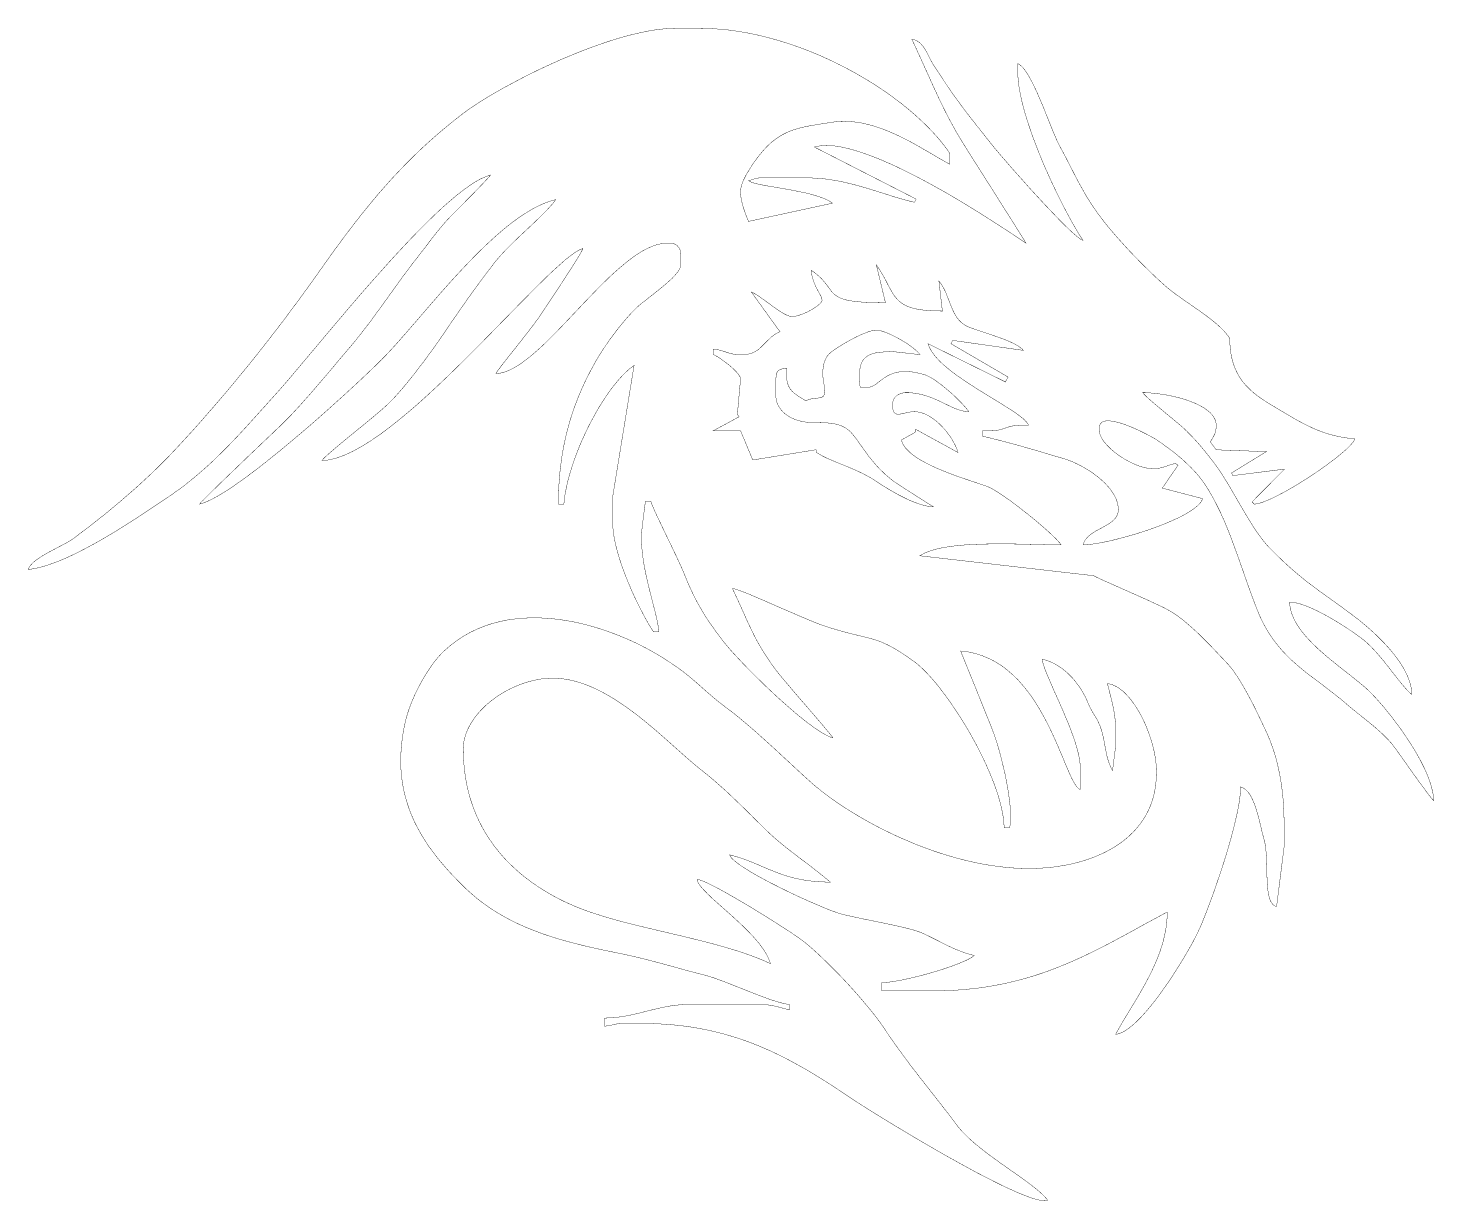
# Model space of a CAD drawing. Header units: millimetres. Extents: x 703 to 1037, y 194 to 473.
import ezdxf

# ---------------------------------------------------------------- set-up
doc = ezdxf.new("R2010")
doc.units = ezdxf.units.MM

# ---------------------------------------------------------------- blocks, each defined once
blk = doc.blocks.new('WMF0')
at = {"color": 29, "lineweight": 0, "const_width": 0.142}
blk.add_lwpolyline([(251.96, -243.15), (254.12, -243.15), (254.05, -242.27), (253.91, -241.31), (253.73, -240.32), (253.56, -239.29), (253.06, -237.03), (252.49, -234.66), (251.82, -232.11), (251.15, -229.42), (250.44, -226.66), (249.73, -223.79), (249.06, -220.89), (248.46, -217.92), (248.18, -216.43), (247.93, -214.94), (247.72, -213.46), (247.5, -211.97), (247.36, -210.48), (247.22, -209), (247.15, -207.51), (247.11, -206.06), (247.11, -204.64), (247.15, -203.23), (247.29, -201.81), (247.43, -200.43), (248.67, -190.59), (250.87, -190.59), (251.11, -191.37), (251.54, -192.43), (252.14, -193.81), (252.88, -195.44), (253.73, -197.25), (254.69, -199.23), (255.68, -201.35), (256.74, -203.55), (257.8, -205.78), (258.9, -208.01), (259.93, -210.2), (260.95, -212.29), (261.87, -214.27), (262.72, -216.11), (263.43, -217.7), (264, -219.08), (264.92, -221.24), (265.77, -223.3), (266.62, -225.24), (267.47, -227.05), (268.28, -228.78), (269.13, -230.41), (269.98, -232), (270.86, -233.52), (271.75, -235.05), (272.67, -236.57), (273.66, -238.05), (274.69, -239.61), (275.78, -241.17), (276.95, -242.8), (278.19, -244.5), (279.5, -246.27), (280.17, -247.11), (280.99, -248.11), (281.87, -249.17), (282.9, -250.34), (283.99, -251.57), (285.2, -252.88), (286.51, -254.26), (287.85, -255.72), (290.79, -258.76), (293.98, -261.91), (297.27, -265.13), (300.7, -268.35), (302.4, -269.91), (304.13, -271.47), (305.87, -272.99), (307.57, -274.47), (309.23, -275.92), (310.89, -277.27), (312.52, -278.58), (314.08, -279.82), (315.64, -280.95), (317.09, -282.01), (318.47, -282.93), (319.81, -283.78), (321.05, -284.49), (322.22, -285.09), (323.28, -285.55), (324.2, -285.87), (324.13, -285.69), (323.95, -285.41), (323.67, -285.02), (323.28, -284.56), (322.25, -283.29), (320.94, -281.73), (319.39, -279.89), (317.65, -277.87), (315.78, -275.68), (313.83, -273.41), (311.81, -271.08), (309.83, -268.78), (307.92, -266.55), (306.15, -264.46), (304.52, -262.55), (303.14, -260.88), (302.01, -259.5), (301.23, -258.51), (299.57, -256.21), (298.08, -254.05), (296.77, -252.03), (295.53, -250.05), (294.44, -248.18), (293.41, -246.34), (292.45, -244.53), (291.57, -242.69), (290.68, -240.85), (289.8, -238.97), (288.91, -237.03), (288.03, -235.01), (287.07, -232.89), (286.05, -230.62), (284.91, -228.21), (283.71, -225.63), (284.1, -225.7), (284.63, -225.84), (285.23, -226.02), (285.98, -226.27), (287.75, -226.91), (289.83, -227.72), (292.21, -228.71), (294.79, -229.81), (297.51, -231.01), (300.38, -232.25), (303.28, -233.52), (306.19, -234.76), (309.02, -236), (311.74, -237.17), (314.29, -238.23), (316.59, -239.19), (318.57, -239.97), (320.24, -240.57), (322.04, -241.17), (323.71, -241.7), (325.3, -242.16), (326.82, -242.62), (329.55, -243.36), (332.02, -244), (334.25, -244.53), (336.27, -245.03), (338.18, -245.49), (339.99, -245.98), (340.87, -246.23), (341.76, -246.51), (342.64, -246.83), (343.53, -247.15), (344.41, -247.54), (345.33, -247.96), (346.29, -248.39), (347.28, -248.92), (348.3, -249.45), (349.37, -250.05), (350.5, -250.76), (351.67, -251.47), (352.9, -252.28), (354.21, -253.2), (355.59, -254.16), (357.08, -255.22), (358.28, -256.14), (359.52, -257.24), (360.83, -258.48), (362.18, -259.86), (363.59, -261.38), (365.01, -263.01), (366.46, -264.74), (367.91, -266.62), (369.4, -268.56), (370.88, -270.62), (372.37, -272.77), (373.86, -274.97), (375.34, -277.23), (376.8, -279.57), (378.25, -281.94), (379.66, -284.38), (381.01, -286.83), (382.35, -289.3), (383.63, -291.82), (384.86, -294.33), (386.03, -296.84), (387.13, -299.32), (388.16, -301.8), (389.11, -304.24), (390, -306.68), (390.78, -309.05), (391.45, -311.39), (392.01, -313.65), (392.51, -315.88), (392.86, -318.01), (393.08, -320.06), (393.22, -322.01), (395.38, -322.01), (395.55, -321.19), (395.66, -320.31), (395.77, -319.35), (395.8, -318.36), (395.8, -317.26), (395.77, -316.17), (395.73, -315), (395.62, -313.76), (395.52, -312.52), (395.38, -311.25), (395.2, -309.94), (395.02, -308.59), (394.6, -305.87), (394.07, -303.11), (393.54, -300.35), (392.9, -297.66), (392.26, -295), (391.62, -292.49), (390.99, -290.15), (390.35, -287.99), (389.71, -286.08), (389.15, -284.42), (388.72, -283.32), (388.12, -281.69), (387.31, -279.64), (386.35, -277.31), (385.29, -274.69), (384.16, -271.85), (382.99, -268.95), (381.82, -266.01), (380.65, -263.15), (379.52, -260.39), (378.49, -257.84), (377.57, -255.57), (376.8, -253.66), (376.19, -252.18), (375.8, -251.22), (375.7, -250.83), (378.81, -251.22), (381.79, -251.89), (384.58, -252.81), (387.27, -253.95), (389.82, -255.29), (392.23, -256.81), (394.49, -258.55), (396.65, -260.42), (398.7, -262.4), (400.61, -264.56), (402.42, -266.79), (404.15, -269.09), (405.75, -271.5), (407.27, -273.94), (408.68, -276.42), (410.03, -278.9), (411.3, -281.38), (412.47, -283.85), (413.6, -286.3), (414.67, -288.67), (416.58, -293.2), (418.28, -297.3), (419.09, -299.18), (419.83, -300.84), (420.54, -302.36), (421.25, -303.67), (421.92, -304.81), (422.59, -305.69), (423.23, -306.29), (423.87, -306.68), (423.87, -297.9), (423.83, -296.74), (423.69, -295.46), (423.48, -294.15), (423.23, -292.74), (422.88, -291.32), (422.49, -289.83), (422.03, -288.31), (421.53, -286.76), (421, -285.2), (420.4, -283.57), (419.8, -281.94), (419.16, -280.31), (417.78, -277.02), (416.4, -273.77), (414.98, -270.58), (413.6, -267.54), (412.33, -264.63), (411.16, -261.91), (410.63, -260.67), (410.14, -259.47), (409.71, -258.37), (409.36, -257.31), (409.04, -256.39), (408.79, -255.54), (408.61, -254.76), (408.54, -254.12), (409.36, -254.34), (410.17, -254.58), (410.95, -254.87), (411.73, -255.15), (412.51, -255.5), (413.25, -255.86), (413.99, -256.28), (414.7, -256.71), (415.41, -257.13), (416.12, -257.63), (416.79, -258.12), (417.46, -258.65), (418.1, -259.18), (418.74, -259.75), (419.34, -260.32), (419.94, -260.92), (420.54, -261.52), (421.11, -262.16), (421.64, -262.79), (422.17, -263.47), (422.66, -264.14), (423.16, -264.81), (423.62, -265.48), (424.08, -266.16), (424.51, -266.86), (424.93, -267.57), (425.32, -268.28), (425.71, -268.95), (426.06, -269.66), (426.38, -270.37), (426.7, -271.08), (426.98, -271.78), (427.41, -272.74), (427.8, -273.59), (428.19, -274.33), (428.58, -275.04), (429.35, -276.35), (430.1, -277.55), (430.49, -278.19), (430.84, -278.86), (431.19, -279.61), (431.55, -280.38), (431.9, -281.23), (432.22, -282.22), (432.57, -283.29), (432.89, -284.53), (433.32, -286.4), (433.67, -288.28), (433.99, -290.15), (434.38, -292.03), (434.56, -292.95), (434.8, -293.87), (435.05, -294.75), (435.34, -295.64), (435.65, -296.49), (436.01, -297.34), (436.4, -298.19), (436.86, -299), (438.1, -289.16), (438.1, -282.58), (438.06, -281.23), (438.03, -279.89), (437.92, -278.61), (437.78, -277.41), (437.6, -276.21), (437.42, -275.04), (437.21, -273.87), (436.96, -272.74), (436.47, -270.55), (435.9, -268.39), (435.37, -266.19), (434.8, -263.96), (435.76, -264.14), (436.68, -264.39), (437.64, -264.78), (438.56, -265.27), (439.48, -265.84), (440.36, -266.51), (441.28, -267.25), (442.13, -268.1), (443.02, -269.02), (443.87, -269.98), (444.68, -271.04), (445.49, -272.14), (446.27, -273.31), (447.02, -274.51), (447.76, -275.78), (448.47, -277.06), (449.14, -278.4), (449.78, -279.75), (450.38, -281.16), (450.94, -282.54), (451.47, -283.96), (451.97, -285.41), (452.43, -286.83), (452.86, -288.24), (453.24, -289.69), (453.56, -291.07), (453.85, -292.49), (454.09, -293.83), (454.27, -295.18), (454.41, -296.49), (454.48, -297.76), (454.52, -299), (454.52, -300.1), (454.45, -302.51), (454.24, -304.84), (453.88, -307.07), (453.42, -309.23), (452.78, -311.32), (452.08, -313.3), (451.19, -315.25), (450.24, -317.09), (449.14, -318.86), (447.97, -320.52), (446.66, -322.15), (445.28, -323.67), (443.79, -325.12), (442.24, -326.5), (440.57, -327.81), (438.8, -329.01), (437, -330.18), (435.09, -331.24), (433.11, -332.24), (431.09, -333.16), (429, -334), (426.84, -334.78), (424.61, -335.49), (422.38, -336.09), (420.08, -336.66), (417.75, -337.12), (415.34, -337.51), (412.93, -337.86), (410.49, -338.11), (408.05, -338.29), (405.57, -338.39), (403.06, -338.43), (399.87, -338.36), (396.69, -338.22), (393.5, -337.93), (390.28, -337.54), (387.06, -337.08), (383.84, -336.52), (380.62, -335.85), (377.43, -335.1), (374.25, -334.29), (371.06, -333.37), (367.91, -332.41), (364.76, -331.35), (361.68, -330.25), (358.6, -329.09), (355.56, -327.85), (352.59, -326.57), (349.65, -325.26), (346.75, -323.88), (343.92, -322.5), (341.15, -321.05), (338.43, -319.56), (335.77, -318.08), (333.23, -316.56), (330.71, -315.03), (328.31, -313.48), (326.01, -311.92), (323.74, -310.36), (321.62, -308.77), (319.56, -307.21), (317.62, -305.66), (315.78, -304.1), (314.08, -302.58), (312.24, -300.91), (310.29, -299.11), (308.31, -297.27), (306.26, -295.36), (304.13, -293.41), (302.01, -291.43), (299.85, -289.44), (297.66, -287.46), (295.46, -285.48), (293.27, -283.53), (291.11, -281.66), (288.95, -279.82), (286.86, -278.05), (284.81, -276.38), (282.79, -274.83), (280.88, -273.38), (279.68, -272.46), (278.51, -271.57), (277.38, -270.65), (276.28, -269.73), (274.16, -267.93), (272.1, -266.12), (270.08, -264.32), (268, -262.51), (266.93, -261.63), (265.84, -260.71), (264.71, -259.82), (263.57, -258.94), (261.17, -257.17), (258.65, -255.47), (256.03, -253.77), (253.34, -252.14), (250.55, -250.55), (247.68, -249.03), (244.74, -247.57), (241.74, -246.19), (238.66, -244.89), (235.54, -243.68), (232.39, -242.55), (229.17, -241.52), (225.95, -240.57), (222.69, -239.75), (219.44, -239.05), (216.15, -238.48), (212.85, -238.02), (209.56, -237.7), (206.27, -237.52), (203.01, -237.49), (199.79, -237.59), (196.57, -237.88), (193.39, -238.3), (190.27, -238.94), (187.19, -239.72), (184.15, -240.71), (181.21, -241.88), (178.31, -243.26), (175.51, -244.81), (172.79, -246.58), (170.13, -248.6), (167.62, -250.8), (167.02, -251.36), (166.42, -251.96), (165.85, -252.6), (165.25, -253.27), (164.65, -254.02), (164.05, -254.72), (163.45, -255.5), (162.84, -256.32), (161.68, -258.02), (160.51, -259.79), (159.38, -261.63), (158.28, -263.57), (157.22, -265.55), (156.23, -267.57), (155.73, -268.6), (155.27, -269.66), (154.84, -270.69), (154.42, -271.71), (154, -272.77), (153.61, -273.8), (153.25, -274.83), (152.93, -275.85), (152.62, -276.88), (152.33, -277.91), (152.05, -278.93), (151.84, -279.92), (151.23, -282.79), (150.81, -285.59), (150.46, -288.31), (150.24, -290.97), (150.14, -293.59), (150.14, -296.1), (150.21, -298.58), (150.42, -301.02), (150.7, -303.35), (151.09, -305.66), (151.55, -307.92), (152.12, -310.11), (152.76, -312.24), (153.46, -314.33), (154.24, -316.38), (155.09, -318.36), (155.98, -320.31), (156.97, -322.18), (157.99, -324.06), (159.06, -325.86), (160.19, -327.63), (161.32, -329.37), (162.53, -331.03), (163.76, -332.7), (165.04, -334.32), (166.35, -335.88), (167.66, -337.44), (169, -338.96), (170.35, -340.45), (171.73, -341.9), (173.11, -343.31), (174.49, -344.73), (175.97, -346.22), (177.53, -347.63), (179.09, -349.01), (180.68, -350.36), (182.27, -351.63), (183.9, -352.83), (185.57, -354), (187.27, -355.13), (188.96, -356.2), (190.73, -357.22), (192.47, -358.21), (194.27, -359.17), (196.11, -360.09), (197.95, -360.97), (199.83, -361.82), (201.74, -362.6), (203.69, -363.38), (205.67, -364.12), (207.65, -364.87), (209.7, -365.54), (211.76, -366.21), (213.85, -366.85), (215.97, -367.45), (218.13, -368.05), (220.36, -368.62), (222.59, -369.19), (224.85, -369.75), (227.15, -370.28), (231.86, -371.31), (236.71, -372.3), (239.19, -372.8), (241.59, -373.33), (243.93, -373.86), (246.23, -374.39), (248.5, -374.95), (250.69, -375.52), (252.88, -376.09), (255.04, -376.65), (257.2, -377.26), (259.33, -377.82), (261.48, -378.42), (263.64, -379.02), (265.8, -379.63), (268, -380.19), (270.23, -380.79), (272.53, -381.36), (273.38, -381.61), (274.3, -381.86), (275.25, -382.17), (276.28, -382.49), (278.4, -383.27), (280.63, -384.09), (282.97, -385.01), (285.37, -385.96), (287.82, -386.92), (290.29, -387.91), (292.74, -388.86), (295.11, -389.78), (297.41, -390.63), (299.6, -391.41), (300.66, -391.73), (301.66, -392.05), (302.61, -392.33), (303.53, -392.58), (304.42, -392.79), (305.23, -392.97), (306.01, -393.11), (306.68, -393.18), (306.68, -395.38), (305.19, -394.99), (303.81, -394.63), (302.43, -394.24), (301.09, -393.93), (300.38, -393.75), (299.67, -393.61), (298.93, -393.5), (298.15, -393.39), (297.34, -393.29), (296.49, -393.22), (295.6, -393.18), (294.65, -393.18), (266.19, -393.18), (265.02, -393.18), (263.86, -393.25), (262.72, -393.32), (261.63, -393.43), (260.53, -393.54), (259.43, -393.68), (258.37, -393.85), (257.31, -394.03), (255.22, -394.46), (253.17, -394.92), (251.15, -395.41), (249.13, -395.91), (247.11, -396.44), (245.1, -396.93), (243.04, -397.39), (240.99, -397.78), (239.93, -398), (238.87, -398.14), (237.81, -398.28), (236.71, -398.42), (235.61, -398.53), (234.51, -398.6), (233.38, -398.63), (232.25, -398.67), (232.25, -401.92), (233.38, -401.82), (234.34, -401.64), (235.19, -401.46), (235.93, -401.29), (236.71, -401.11), (237.59, -400.97), (238.09, -400.93), (238.62, -400.86), (239.22, -400.86), (239.89, -400.83), (247.57, -400.83), (251.19, -400.9), (254.72, -401.04), (258.16, -401.25), (261.52, -401.57), (264.81, -401.96), (268.03, -402.42), (271.15, -402.99), (274.23, -403.59), (277.23, -404.3), (280.17, -405.04), (283.07, -405.89), (285.87, -406.74), (288.63, -407.69), (291.36, -408.68), (294.01, -409.75), (296.63, -410.84), (299.21, -411.98), (301.73, -413.18), (304.2, -414.38), (306.65, -415.66), (309.05, -416.97), (311.46, -418.28), (313.8, -419.62), (316.13, -421), (318.43, -422.42), (320.7, -423.83), (322.96, -425.28), (325.19, -426.73), (329.65, -429.67), (334.08, -432.61), (336.34, -434.06), (339.63, -436.15), (343.81, -438.73), (348.73, -441.74), (354.25, -445.03), (360.2, -448.57), (363.28, -450.34), (366.43, -452.18), (369.61, -453.99), (372.8, -455.76), (375.98, -457.53), (379.17, -459.26), (382.28, -460.96), (385.36, -462.55), (388.37, -464.07), (391.24, -465.53), (394.03, -466.87), (396.69, -468.07), (399.16, -469.17), (401.5, -470.09), (403.62, -470.91), (405.53, -471.51), (407.23, -471.93), (408.65, -472.18), (409.82, -472.22), (410.74, -472), (410.17, -471.33), (409.5, -470.59), (408.76, -469.84), (407.94, -469.07), (407.02, -468.25), (406.07, -467.44), (405, -466.62), (403.91, -465.77), (401.54, -464), (398.99, -462.16), (396.3, -460.29), (393.54, -458.34), (390.74, -456.36), (387.98, -454.34), (386.6, -453.32), (385.25, -452.29), (383.91, -451.23), (382.64, -450.2), (381.36, -449.17), (380.16, -448.11), (378.99, -447.05), (377.89, -445.99), (376.87, -444.96), (375.88, -443.9), (374.95, -442.84), (374.14, -441.81), (372.26, -439.3), (370.39, -436.82), (368.51, -434.42), (366.67, -432.04), (364.8, -429.67), (362.99, -427.34), (361.15, -425), (359.31, -422.66), (357.51, -420.33), (355.7, -417.99), (353.93, -415.59), (352.13, -413.18), (350.36, -410.74), (348.55, -408.22), (346.78, -405.68), (345.01, -403.02), (344.38, -402.07), (343.63, -401.04), (342.89, -399.98), (342.07, -398.92), (340.34, -396.65), (338.43, -394.31), (336.41, -391.91), (334.29, -389.43), (332.09, -386.95), (329.83, -384.48), (327.53, -382.03), (325.19, -379.63), (322.89, -377.33), (320.63, -375.13), (318.43, -373.04), (316.31, -371.1), (314.29, -369.33), (312.38, -367.77), (311.14, -366.85), (309.34, -365.61), (307.04, -364.05), (304.31, -362.28), (301.27, -360.34), (298.01, -358.25), (294.54, -356.13), (291.04, -353.97), (287.5, -351.88), (284.03, -349.86), (280.74, -347.99), (277.69, -346.32), (276.28, -345.61), (274.93, -344.94), (273.73, -344.34), (272.6, -343.84), (271.61, -343.42), (270.76, -343.1), (270.05, -342.92), (269.48, -342.82), (269.59, -343.38), (269.84, -343.99), (270.23, -344.66), (270.72, -345.37), (271.36, -346.14), (272.1, -346.96), (272.92, -347.81), (273.8, -348.73), (275.85, -350.68), (278.15, -352.73), (280.6, -354.92), (283.18, -357.19), (285.76, -359.56), (288.35, -362), (289.59, -363.24), (290.79, -364.48), (291.96, -365.72), (293.06, -366.96), (294.12, -368.19), (295.11, -369.47), (295.99, -370.71), (296.81, -371.95), (297.55, -373.15), (298.15, -374.35), (298.65, -375.56), (299.04, -376.76), (296.95, -375.8), (294.79, -374.88), (292.52, -374), (290.22, -373.15), (287.82, -372.3), (285.37, -371.52), (282.83, -370.74), (280.28, -370), (277.66, -369.26), (275, -368.55), (272.31, -367.84), (269.59, -367.17), (264.1, -365.82), (258.55, -364.51), (252.99, -363.2), (247.47, -361.89), (244.78, -361.22), (242.05, -360.55), (239.4, -359.88), (236.78, -359.17), (234.23, -358.43), (231.72, -357.68), (229.24, -356.9), (226.83, -356.13), (224.5, -355.31), (222.27, -354.46), (220.07, -353.58), (217.99, -352.66), (215.9, -351.7), (213.81, -350.64), (211.72, -349.54), (209.7, -348.41), (207.69, -347.17), (205.7, -345.93), (203.72, -344.59), (201.81, -343.21), (199.94, -341.76), (198.1, -340.27), (196.33, -338.68), (194.59, -337.05), (192.89, -335.39), (191.26, -333.62), (189.71, -331.78), (188.19, -329.9), (186.77, -327.95), (185.39, -325.94), (184.08, -323.85), (182.88, -321.69), (181.74, -319.49), (180.68, -317.19), (179.69, -314.82), (178.81, -312.38), (177.99, -309.87), (177.32, -307.28), (176.72, -304.66), (176.22, -301.9), (175.83, -299.11), (175.55, -296.24), (175.37, -293.27), (175.3, -290.26), (175.37, -288.88), (175.51, -287.53), (175.8, -286.22), (176.15, -284.88), (176.61, -283.57), (177.18, -282.26), (177.82, -280.99), (178.56, -279.71), (179.37, -278.47), (180.26, -277.23), (181.21, -276.07), (182.24, -274.9), (183.34, -273.77), (184.47, -272.67), (185.71, -271.61), (186.98, -270.58), (188.29, -269.62), (189.64, -268.7), (191.05, -267.82), (192.5, -266.97), (193.99, -266.19), (195.48, -265.48), (197.03, -264.81), (198.59, -264.21), (200.18, -263.64), (201.78, -263.18), (203.37, -262.76), (205, -262.4), (206.59, -262.12), (208.22, -261.94), (209.85, -261.84), (211.44, -261.77), (213.6, -261.84), (215.72, -262.09), (217.88, -262.44), (220.04, -262.94), (222.16, -263.54), (224.29, -264.25), (226.41, -265.09), (228.5, -266.01), (230.59, -267.04), (232.64, -268.14), (234.69, -269.34), (236.74, -270.58), (238.76, -271.89), (240.74, -273.27), (242.73, -274.69), (244.64, -276.14), (246.58, -277.62), (248.46, -279.15), (250.3, -280.67), (252.14, -282.19), (255.68, -285.27), (259.08, -288.28), (262.33, -291.18), (265.41, -293.9), (266.86, -295.18), (268.28, -296.38), (269.66, -297.55), (270.97, -298.58), (272.63, -299.92), (274.3, -301.27), (275.92, -302.61), (277.52, -304.03), (279.15, -305.44), (280.74, -306.86), (282.3, -308.31), (283.85, -309.8), (285.41, -311.28), (286.97, -312.77), (288.49, -314.26), (290.01, -315.74), (291.53, -317.23), (293.02, -318.75), (294.54, -320.24), (296.03, -321.72), (297.66, -323.32), (299.28, -324.84), (300.95, -326.32), (302.65, -327.78), (304.35, -329.16), (306.04, -330.54), (307.78, -331.88), (309.51, -333.19), (311.21, -334.5), (312.95, -335.81), (314.68, -337.12), (316.38, -338.43), (318.11, -339.77), (319.78, -341.12), (321.48, -342.5), (323.14, -343.92), (321.26, -343.88), (319.49, -343.81), (317.79, -343.7), (316.17, -343.56), (314.61, -343.38), (313.09, -343.17), (311.67, -342.92), (310.26, -342.64), (308.91, -342.36), (307.6, -342), (306.36, -341.65), (305.12, -341.3), (303.92, -340.91), (302.75, -340.48), (301.62, -340.06), (300.52, -339.63), (298.36, -338.75), (296.21, -337.83), (294.08, -336.91), (291.96, -336.02), (290.86, -335.6), (289.76, -335.17), (288.63, -334.75), (287.5, -334.36), (286.33, -333.97), (285.13, -333.62), (283.89, -333.26), (282.61, -332.94), (282.83, -333.47), (283.25, -334.08), (283.89, -334.71), (284.67, -335.42), (285.59, -336.16), (286.68, -336.98), (287.89, -337.79), (289.23, -338.64), (290.68, -339.56), (292.24, -340.48), (293.87, -341.4), (295.6, -342.36), (297.37, -343.31), (299.21, -344.27), (301.09, -345.22), (302.97, -346.18), (306.82, -348.06), (310.65, -349.86), (314.33, -351.52), (317.83, -353.05), (320.98, -354.39), (323.78, -355.49), (324.98, -355.91), (326.04, -356.3), (326.96, -356.59), (327.74, -356.8), (329.47, -357.22), (331.21, -357.61), (332.98, -358), (334.78, -358.39), (336.55, -358.78), (338.36, -359.13), (340.16, -359.49), (342, -359.88), (343.81, -360.23), (345.61, -360.62), (347.45, -361.01), (349.26, -361.4), (351.06, -361.79), (352.87, -362.21), (354.67, -362.67), (356.44, -363.13), (357.12, -363.35), (357.82, -363.56), (358.5, -363.81), (359.2, -364.05), (360.59, -364.62), (361.97, -365.26), (364.83, -366.67), (367.77, -368.16), (369.26, -368.94), (370.81, -369.68), (372.41, -370.42), (374.07, -371.13), (375.73, -371.8), (377.5, -372.44), (378.39, -372.73), (379.31, -372.97), (380.23, -373.22), (381.15, -373.47), (380.69, -373.86), (380.09, -374.25), (379.41, -374.64), (378.64, -375.06), (377.75, -375.49), (376.8, -375.91), (375.77, -376.34), (374.67, -376.8), (372.3, -377.68), (369.72, -378.6), (366.96, -379.49), (364.12, -380.33), (361.26, -381.15), (358.36, -381.89), (355.52, -382.56), (352.8, -383.17), (351.49, -383.45), (350.21, -383.66), (349.01, -383.87), (347.84, -384.05), (346.75, -384.19), (345.72, -384.3), (344.8, -384.37), (343.92, -384.4), (343.92, -387.7), (364.73, -387.7), (368.62, -387.66), (372.37, -387.52), (376.09, -387.27), (379.66, -386.92), (383.2, -386.53), (386.6, -386.03), (389.96, -385.43), (393.25, -384.79), (396.44, -384.05), (399.59, -383.27), (402.67, -382.42), (405.68, -381.5), (408.65, -380.51), (411.55, -379.49), (414.42, -378.39), (417.21, -377.26), (419.97, -376.09), (422.74, -374.88), (425.43, -373.65), (428.08, -372.37), (430.7, -371.06), (433.32, -369.75), (435.9, -368.41), (438.49, -367.03), (443.62, -364.27), (448.68, -361.47), (453.78, -358.71), (458.91, -355.95), (458.87, -357.72), (458.73, -359.52), (458.55, -361.26), (458.31, -363.03), (457.95, -364.76), (457.56, -366.46), (457.14, -368.19), (456.61, -369.89), (456.08, -371.56), (455.47, -373.22), (454.84, -374.85), (454.13, -376.51), (453.42, -378.1), (452.68, -379.7), (451.9, -381.29), (451.09, -382.85), (450.27, -384.4), (449.42, -385.93), (448.57, -387.45), (447.72, -388.94), (445.99, -391.87), (444.25, -394.7), (442.59, -397.46), (440.96, -400.15), (439.48, -402.74), (438.1, -405.22), (439.05, -405.07), (440.08, -404.72), (441.1, -404.26), (442.2, -403.62), (443.3, -402.84), (444.47, -401.96), (445.63, -400.93), (446.84, -399.8), (448.04, -398.6), (449.28, -397.25), (450.52, -395.87), (451.76, -394.39), (453, -392.86), (454.24, -391.27), (455.47, -389.64), (456.68, -387.98), (457.88, -386.28), (459.08, -384.58), (460.25, -382.85), (461.38, -381.11), (462.48, -379.41), (463.54, -377.72), (464.57, -376.05), (465.56, -374.46), (467.37, -371.34), (468.96, -368.55), (470.27, -366.04), (471.29, -363.98), (472.29, -361.79), (473.42, -359.1), (474.66, -355.95), (476, -352.41), (477.42, -348.59), (478.83, -344.52), (480.28, -340.27), (481.7, -335.92), (482.37, -333.72), (483.05, -331.53), (483.68, -329.33), (484.32, -327.17), (484.89, -325.02), (485.45, -322.93), (485.98, -320.84), (486.44, -318.82), (486.9, -316.87), (487.29, -315), (487.65, -313.19), (487.93, -311.46), (488.14, -309.83), (488.32, -308.31), (488.43, -306.89), (488.46, -305.58), (488.99, -305.76), (489.52, -306.01), (489.98, -306.29), (490.44, -306.65), (490.9, -307.07), (491.33, -307.53), (491.72, -308.06), (492.11, -308.59), (492.5, -309.19), (492.85, -309.83), (493.17, -310.5), (493.49, -311.21), (493.8, -311.92), (494.09, -312.66), (494.37, -313.44), (494.62, -314.26), (495.11, -315.88), (495.61, -317.55), (496.03, -319.21), (496.42, -320.87), (497.17, -324.02), (497.91, -326.82), (498.12, -327.6), (498.3, -328.48), (498.44, -329.37), (498.58, -330.29), (498.65, -331.28), (498.76, -332.27), (498.83, -333.3), (498.87, -334.32), (498.94, -336.45), (499.01, -338.61), (499.04, -340.77), (499.11, -342.85), (499.15, -343.88), (499.22, -344.87), (499.29, -345.86), (499.4, -346.78), (499.5, -347.67), (499.64, -348.55), (499.82, -349.33), (500, -350.11), (500.21, -350.82), (500.49, -351.45), (500.78, -352.02), (501.13, -352.55), (501.49, -352.98), (501.95, -353.33), (502.41, -353.61), (502.94, -353.79), (505.98, -329.65), (505.98, -320.91), (505.94, -318.25), (505.87, -315.64), (505.73, -313.09), (505.56, -310.54), (505.31, -308.06), (505.02, -305.62), (504.67, -303.25), (504.25, -300.88), (503.79, -298.61), (503.29, -296.35), (502.72, -294.15), (502.09, -292.03), (501.41, -289.94), (500.67, -287.92), (500.32, -286.93), (499.89, -285.94), (499.5, -284.99), (499.08, -284.03), (498.3, -282.33), (497.45, -280.56), (496.57, -278.69), (495.65, -276.77), (494.69, -274.79), (493.7, -272.77), (492.67, -270.79), (491.61, -268.78), (490.51, -266.83), (489.42, -264.88), (488.32, -263.04), (487.22, -261.27), (486.09, -259.61), (484.96, -258.09), (484.39, -257.38), (483.86, -256.71), (483.29, -256.07), (482.73, -255.47), (480.18, -252.78), (477.52, -249.95), (476.14, -248.53), (474.76, -247.11), (473.35, -245.7), (471.9, -244.28), (470.45, -242.9), (468.96, -241.56), (467.47, -240.25), (465.99, -238.97), (464.46, -237.77), (462.91, -236.64), (462.13, -236.11), (461.35, -235.58), (460.57, -235.08), (459.79, -234.62), (458.66, -233.98), (457.14, -233.21), (455.26, -232.32), (453.1, -231.33), (450.77, -230.23), (448.25, -229.1), (445.67, -227.97), (443.05, -226.8), (440.5, -225.67), (438.06, -224.57), (435.8, -223.58), (433.74, -222.66), (432.01, -221.88), (430.66, -221.24), (429.74, -220.78), (429.28, -220.53), (359.24, -212.5), (360.23, -211.9), (361.36, -211.33), (362.57, -210.84), (363.91, -210.38), (365.33, -209.95), (366.85, -209.56), (368.48, -209.24), (370.18, -208.96), (371.95, -208.68), (373.79, -208.47), (375.66, -208.29), (377.61, -208.11), (379.59, -208.01), (381.61, -207.9), (383.66, -207.83), (385.75, -207.76), (389.96, -207.72), (394.14, -207.72), (398.28, -207.76), (402.31, -207.86), (406.17, -207.93), (409.82, -208.04), (413.18, -208.11), (416.19, -208.11), (415.87, -207.69), (415.44, -207.16), (414.91, -206.59), (414.31, -205.92), (412.86, -204.5), (411.13, -202.87), (409.14, -201.1), (406.99, -199.26), (404.72, -197.35), (402.35, -195.44), (399.94, -193.57), (397.57, -191.72), (395.24, -190.03), (393.01, -188.47), (391.94, -187.76), (390.95, -187.09), (389.96, -186.49), (389.08, -185.96), (388.23, -185.46), (387.48, -185.07), (386.78, -184.75), (386.17, -184.5), (384.16, -183.83), (381.89, -183.05), (379.45, -182.24), (376.83, -181.35), (374.14, -180.43), (371.42, -179.41), (370.04, -178.88), (368.65, -178.31), (367.31, -177.74), (365.96, -177.18), (364.66, -176.58), (363.35, -175.97), (362.11, -175.34), (360.9, -174.7), (359.74, -174.06), (358.64, -173.39), (357.58, -172.68), (356.59, -171.98), (355.67, -171.27), (354.85, -170.52), (354.11, -169.78), (353.44, -169.04), (352.87, -168.26), (352.41, -167.48), (352.06, -166.67), (351.84, -165.85), (357.4, -162.74), (357.44, -161.5), (374.6, -170.91), (374.42, -170.31), (374.21, -169.67), (373.96, -169.07), (373.68, -168.4), (373.36, -167.76), (373.01, -167.09), (372.62, -166.38), (372.23, -165.71), (371.8, -165.04), (371.34, -164.33), (370.85, -163.66), (370.32, -162.99), (369.79, -162.31), (369.26, -161.64), (368.65, -161), (368.09, -160.37), (367.45, -159.73), (366.85, -159.16), (366.21, -158.56), (365.54, -158.03), (364.87, -157.5), (364.2, -157.04), (363.49, -156.58), (362.81, -156.15), (362.11, -155.8), (361.4, -155.45), (360.66, -155.16), (359.95, -154.92), (359.24, -154.74), (358.5, -154.6), (357.79, -154.49), (357.08, -154.46), (356.23, -154.49), (355.38, -154.6), (354.57, -154.74), (353.75, -154.92), (353.01, -155.09), (352.27, -155.23), (351.6, -155.38), (350.96, -155.45), (350.68, -155.48), (350.39, -155.48), (350.11, -155.45), (349.86, -155.41), (349.65, -155.34), (349.4, -155.23), (349.22, -155.13), (349.05, -154.95), (348.87, -154.77), (348.73, -154.53), (348.59, -154.28), (348.48, -153.96), (348.41, -153.61), (348.34, -153.22), (348.3, -152.76), (348.3, -152.3), (348.3, -151.2), (348.34, -150.63), (348.45, -150.14), (348.59, -149.68), (348.8, -149.25), (349.05, -148.86), (349.37, -148.51), (349.72, -148.19), (350.07, -147.87), (350.5, -147.62), (350.92, -147.41), (351.38, -147.24), (351.84, -147.06), (352.34, -146.95), (352.8, -146.88), (353.29, -146.81), (353.79, -146.81), (354.82, -146.81), (355.84, -146.88), (356.83, -146.99), (357.82, -147.13), (358.78, -147.31), (359.7, -147.48), (360.59, -147.73), (361.47, -147.98), (362.32, -148.26), (363.17, -148.54), (363.98, -148.86), (364.8, -149.18), (366.35, -149.85), (367.88, -150.56), (369.33, -151.27), (370.78, -151.98), (372.16, -152.62), (373.54, -153.22), (374.21, -153.46), (374.88, -153.71), (375.56, -153.92), (376.23, -154.1), (376.94, -154.24), (377.61, -154.35), (378.28, -154.42), (378.95, -154.46), (378.39, -153.68), (377.64, -152.79), (376.76, -151.8), (375.77, -150.7), (374.67, -149.61), (373.47, -148.44), (372.23, -147.27), (370.92, -146.14), (369.58, -145.01), (368.23, -143.91), (366.89, -142.92), (365.58, -141.96), (364.94, -141.54), (364.34, -141.15), (363.74, -140.79), (363.13, -140.48), (362.57, -140.19), (362.04, -139.91), (361.51, -139.7), (361.05, -139.56), (359.63, -139.17), (358.28, -138.85), (357.01, -138.6), (355.84, -138.42), (354.71, -138.32), (353.61, -138.28), (352.62, -138.28), (351.67, -138.35), (350.75, -138.49), (349.9, -138.63), (349.12, -138.85), (348.34, -139.09), (347.63, -139.38), (346.96, -139.66), (346.32, -139.98), (345.72, -140.33), (345.15, -140.69), (344.62, -141.04), (344.09, -141.4), (343.6, -141.78), (342.68, -142.49), (341.83, -143.17), (341.4, -143.48), (340.98, -143.73), (340.55, -143.98), (340.16, -144.19), (339.74, -144.37), (339.31, -144.51), (338.89, -144.58), (338.46, -144.62), (335.17, -144.62), (335.03, -143.06), (334.96, -141.54), (334.93, -140.12), (334.93, -138.78), (335, -138.14), (335.07, -137.54), (335.14, -136.94), (335.24, -136.37), (335.39, -135.8), (335.56, -135.27), (335.77, -134.78), (336.02, -134.28), (336.31, -133.82), (336.59, -133.4), (336.94, -133.01), (337.37, -132.62), (337.79, -132.3), (338.29, -131.95), (338.82, -131.66), (339.38, -131.41), (340.02, -131.17), (340.73, -130.95), (341.47, -130.78), (342.29, -130.64), (343.14, -130.53), (344.06, -130.46), (345.05, -130.39), (346.11, -130.39), (347.24, -130.14), (359.24, -131.49), (359.03, -131.13), (358.71, -130.78), (358.39, -130.42), (358, -130.07), (357.12, -129.29), (356.09, -128.48), (354.96, -127.66), (353.72, -126.81), (352.44, -126.03), (351.1, -125.26), (349.75, -124.51), (348.37, -123.81), (347.07, -123.2), (345.79, -122.67), (344.62, -122.25), (343.53, -121.89), (343.03, -121.79), (342.57, -121.68), (342.11, -121.65), (341.72, -121.61), (341.26, -121.65), (340.77, -121.72), (340.23, -121.82), (339.63, -121.96), (339, -122.14), (338.36, -122.35), (337.69, -122.6), (336.98, -122.88), (335.49, -123.49), (334, -124.19), (332.45, -124.97), (330.89, -125.79), (329.4, -126.64), (327.95, -127.49), (326.61, -128.34), (325.37, -129.15), (324.31, -129.89), (323.39, -130.6), (323.03, -130.88), (322.71, -131.2), (322.43, -131.45), (322.22, -131.7), (321.83, -132.23), (321.51, -132.83), (321.19, -133.43), (320.94, -134.07), (320.7, -134.74), (320.52, -135.41), (320.38, -136.12), (320.27, -136.83), (320.2, -137.57), (320.17, -138.32), (320.13, -139.06), (320.17, -139.84), (320.2, -140.58), (320.31, -141.36), (320.41, -142.14), (320.52, -142.88), (320.66, -143.66), (320.77, -144.37), (320.84, -145.01), (320.87, -145.57), (320.91, -146.07), (320.91, -146.53), (320.87, -146.92), (320.8, -147.27), (320.7, -147.59), (320.59, -147.84), (320.45, -148.08), (320.31, -148.26), (320.13, -148.44), (319.92, -148.54), (319.71, -148.65), (319.46, -148.76), (318.89, -148.86), (318.29, -148.97), (317.58, -149.04), (316.84, -149.11), (316.03, -149.22), (315.14, -149.39), (314.68, -149.54), (314.22, -149.68), (313.76, -149.89), (313.26, -150.1), (311.92, -149.22), (310.54, -148.4), (309.9, -147.98), (309.27, -147.52), (308.66, -147.06), (308.1, -146.53), (307.81, -146.28), (307.57, -146), (307.32, -145.68), (307.07, -145.39), (306.86, -145.08), (306.65, -144.72), (306.47, -144.37), (306.29, -143.98), (306.15, -143.59), (306.01, -143.2), (305.87, -142.78), (305.8, -142.32), (305.69, -141.82), (305.66, -141.32), (305.62, -140.79), (305.62, -140.23), (305.62, -136.94), (304.91, -137.04), (304.27, -137.15), (303.74, -137.25), (303.25, -137.4), (302.82, -137.57), (302.47, -137.75), (302.19, -138), (301.94, -138.28), (301.73, -138.6), (301.55, -138.95), (301.44, -139.38), (301.34, -139.87), (301.3, -140.4), (301.27, -141.01), (301.23, -141.68), (301.23, -142.42), (301.23, -147.91), (301.23, -148.51), (301.3, -149.11), (301.41, -149.71), (301.55, -150.28), (301.69, -150.85), (301.9, -151.38), (302.15, -151.91), (302.43, -152.4), (302.72, -152.9), (303.07, -153.39), (303.43, -153.85), (303.85, -154.31), (304.27, -154.74), (304.7, -155.13), (305.19, -155.52), (305.69, -155.91), (306.22, -156.23), (306.79, -156.58), (307.35, -156.9), (307.96, -157.18), (308.59, -157.43), (309.23, -157.68), (309.9, -157.92), (310.57, -158.1), (311.28, -158.28), (311.99, -158.46), (312.7, -158.56), (313.44, -158.67), (314.18, -158.77), (314.96, -158.81), (315.74, -158.84), (316.52, -158.88), (318.64, -158.88), (320.56, -158.92), (321.4, -158.99), (322.25, -159.02), (323.03, -159.09), (323.78, -159.2), (324.45, -159.3), (325.12, -159.41), (325.76, -159.55), (326.36, -159.73), (326.93, -159.91), (327.46, -160.08), (327.95, -160.3), (328.45, -160.54), (328.91, -160.79), (329.37, -161.07), (329.79, -161.36), (330.22, -161.68), (330.64, -162.03), (331.07, -162.38), (331.46, -162.77), (331.85, -163.2), (332.62, -164.12), (333.44, -165.18), (334.29, -166.31), (335.17, -167.59), (336.69, -169.71), (338.11, -171.69), (338.82, -172.65), (339.56, -173.53), (340.27, -174.42), (341.01, -175.3), (341.76, -176.15), (342.53, -177), (343.35, -177.85), (344.2, -178.66), (345.08, -179.51), (346.04, -180.36), (347.03, -181.18), (348.09, -182.06), (348.69, -182.49), (349.51, -183.05), (350.53, -183.76), (351.74, -184.54), (354.43, -186.27), (357.33, -188.11), (360.09, -189.88), (362.46, -191.37), (364.09, -192.4), (364.73, -192.79), (364.05, -192.75), (363.35, -192.68), (362.6, -192.57), (361.86, -192.43), (361.12, -192.26), (360.34, -192.04), (359.56, -191.83), (358.74, -191.55), (357.93, -191.26), (357.12, -190.98), (356.3, -190.63), (355.49, -190.31), (353.86, -189.57), (352.23, -188.75), (350.6, -187.94), (349.05, -187.05), (347.53, -186.2), (346.11, -185.35), (343.45, -183.73), (341.3, -182.27), (340.52, -181.78), (339.74, -181.28), (338.96, -180.82), (338.15, -180.4), (336.55, -179.55), (334.96, -178.77), (333.37, -178.03), (331.78, -177.35), (330.22, -176.68), (328.66, -176.05), (325.62, -174.84), (322.75, -173.6), (321.37, -173), (320.06, -172.33), (319.42, -171.98), (318.82, -171.62), (318.22, -171.27), (317.65, -170.91), (317.48, -169.78), (291.92, -173.92), (287, -162.14), (276.03, -162.14), (286.4, -156.54), (285.73, -155.55), (287, -141.32), (287, -141.08), (286.93, -140.79), (286.83, -140.51), (286.68, -140.19), (286.47, -139.87), (286.22, -139.52), (285.94, -139.17), (285.66, -138.81), (284.91, -138.03), (284.1, -137.22), (283.22, -136.44), (282.3, -135.63), (281.34, -134.88), (280.35, -134.14), (279.43, -133.47), (278.54, -132.87), (277.73, -132.33), (277.02, -131.95), (276.46, -131.63), (276.03, -131.49), (276.03, -129.29), (276.95, -129.4), (277.77, -129.5), (278.47, -129.65), (279.15, -129.82), (280.31, -130.18), (281.38, -130.53), (281.91, -130.71), (282.44, -130.88), (283.04, -131.06), (283.68, -131.2), (284.35, -131.31), (285.13, -131.41), (286.01, -131.45), (287, -131.49), (288.1, -131.49), (288.77, -131.45), (289.41, -131.41), (290.01, -131.31), (290.58, -131.17), (291.14, -131.03), (291.67, -130.85), (292.17, -130.64), (292.67, -130.39), (293.13, -130.11), (293.59, -129.82), (294.01, -129.54), (294.44, -129.22), (295.21, -128.51), (295.99, -127.77), (297.48, -126.25), (299.07, -124.73), (299.46, -124.37), (299.89, -124.02), (300.35, -123.7), (300.81, -123.35), (301.3, -123.06), (301.8, -122.78), (302.33, -122.5), (302.89, -122.28), (291.36, -106.29), (291.75, -106.46), (292.17, -106.64), (292.59, -106.85), (293.06, -107.13), (294.01, -107.74), (295.04, -108.44), (297.27, -110.04), (299.6, -111.77), (300.77, -112.59), (301.9, -113.4), (303.04, -114.14), (304.13, -114.82), (304.66, -115.1), (305.16, -115.35), (305.66, -115.59), (306.12, -115.77), (306.58, -115.95), (307, -116.05), (307.42, -116.12), (307.78, -116.16), (308.17, -116.12), (308.59, -116.09), (308.98, -116.02), (309.44, -115.95), (310.36, -115.7), (311.32, -115.38), (312.34, -115.03), (313.34, -114.57), (314.33, -114.11), (315.28, -113.58), (316.2, -113.05), (317.05, -112.51), (317.83, -111.95), (318.5, -111.42), (318.79, -111.17), (319.07, -110.92), (319.28, -110.67), (319.49, -110.43), (319.64, -110.18), (319.74, -109.97), (319.81, -109.75), (319.85, -109.58), (319.81, -109.36), (319.78, -109.15), (319.74, -108.94), (319.67, -108.69), (319.49, -108.2), (319.21, -107.67), (318.57, -106.46), (317.83, -105.08), (317.44, -104.34), (317.09, -103.52), (316.7, -102.68), (316.38, -101.76), (316.06, -100.76), (315.81, -99.77), (315.67, -99.21), (315.6, -98.68), (315.53, -98.11), (315.46, -97.54), (316.56, -98.29), (317.51, -99.03), (318.36, -99.74), (319.14, -100.45), (319.81, -101.12), (320.41, -101.79), (320.94, -102.43), (321.44, -103.03), (322.33, -104.2), (323.1, -105.29), (323.46, -105.79), (323.88, -106.29), (324.31, -106.71), (324.73, -107.17), (325.26, -107.56), (325.79, -107.95), (326.43, -108.3), (327.1, -108.66), (327.92, -108.98), (328.77, -109.26), (329.76, -109.51), (330.89, -109.72), (332.13, -109.93), (333.51, -110.11), (335.03, -110.25), (336.73, -110.39), (338.61, -110.46), (340.66, -110.53), (342.92, -110.57), (345.37, -110.57), (341.72, -95.35), (342.5, -96.45), (343.17, -97.54), (343.81, -98.61), (344.41, -99.6), (345.47, -101.54), (346.39, -103.35), (347.28, -105.01), (348.16, -106.53), (348.59, -107.24), (349.08, -107.91), (349.58, -108.55), (350.11, -109.15), (350.68, -109.75), (351.28, -110.28), (351.95, -110.78), (352.66, -111.24), (353.44, -111.67), (354.29, -112.05), (355.24, -112.41), (356.27, -112.73), (357.36, -113.01), (358.6, -113.26), (359.91, -113.47), (361.33, -113.61), (362.89, -113.75), (364.55, -113.86), (366.35, -113.9), (368.3, -113.93), (366.92, -101.9), (367.38, -102.46), (367.77, -103.03), (368.16, -103.6), (368.51, -104.2), (368.87, -104.8), (369.19, -105.44), (369.5, -106.11), (369.79, -106.75), (370.85, -109.44), (371.91, -112.16), (372.48, -113.47), (373.08, -114.74), (373.43, -115.35), (373.79, -115.95), (374.14, -116.51), (374.57, -117.05), (374.99, -117.58), (375.45, -118.07), (375.98, -118.57), (376.51, -118.99), (377.08, -119.42), (377.68, -119.81), (378.35, -120.12), (379.06, -120.44), (380.3, -120.9), (381.64, -121.36), (383.1, -121.86), (384.62, -122.35), (387.8, -123.42), (391.06, -124.55), (392.62, -125.11), (394.17, -125.72), (395.62, -126.35), (396.97, -126.99), (397.61, -127.31), (398.21, -127.66), (398.77, -127.98), (399.27, -128.34), (399.77, -128.69), (400.23, -129.04), (400.61, -129.4), (400.97, -129.79), (372.44, -125.75), (371.77, -127.1), (394.77, -140.51), (393.71, -142.49), (362.53, -127.1), (362.96, -128.26), (363.52, -129.43), (364.27, -130.64), (365.15, -131.8), (366.18, -133.01), (367.31, -134.21), (368.58, -135.41), (369.96, -136.58), (371.42, -137.79), (372.94, -138.95), (374.57, -140.16), (376.23, -141.29), (377.93, -142.46), (379.66, -143.59), (381.43, -144.72), (383.2, -145.86), (386.71, -148.01), (390.14, -150.1), (393.32, -152.08), (396.23, -153.92), (397.57, -154.81), (398.77, -155.66), (399.84, -156.47), (400.79, -157.25), (401.61, -157.99), (402.28, -158.7), (402.74, -159.34), (403.06, -159.94), (399.77, -159.94), (398.7, -159.98), (397.78, -160.05), (396.97, -160.15), (396.19, -160.3), (395.52, -160.44), (394.92, -160.65), (394.31, -160.83), (393.75, -161.04), (393.18, -161.25), (392.58, -161.43), (391.98, -161.64), (391.31, -161.78), (390.53, -161.92), (389.71, -162.03), (388.79, -162.1), (387.73, -162.14), (384.44, -162.14), (384.44, -164.33), (386.74, -164.86), (388.97, -165.43), (391.13, -165.96), (393.22, -166.49), (395.27, -167.06), (397.29, -167.59), (399.23, -168.12), (401.18, -168.68), (403.13, -169.25), (405.04, -169.78), (406.99, -170.35), (408.93, -170.95), (410.91, -171.52), (412.9, -172.12), (414.95, -172.72), (417.04, -173.32), (417.85, -173.57), (418.7, -173.85), (419.55, -174.17), (420.4, -174.52), (421.32, -174.91), (422.2, -175.34), (423.12, -175.76), (424.05, -176.26), (424.97, -176.75), (425.89, -177.28), (426.84, -177.85), (427.73, -178.42), (428.65, -179.02), (429.53, -179.66), (430.42, -180.33), (431.27, -181), (432.08, -181.67), (432.89, -182.42), (433.67, -183.12), (434.38, -183.87), (435.09, -184.65), (435.76, -185.42), (436.36, -186.24), (436.89, -187.05), (437.42, -187.87), (437.85, -188.72), (438.27, -189.53), (438.59, -190.42), (438.84, -191.26), (439.02, -192.15), (439.16, -193), (439.19, -193.88), (439.16, -194.56), (439.05, -195.16), (438.87, -195.76), (438.66, -196.29), (438.38, -196.79), (438.03, -197.28), (437.67, -197.74), (437.25, -198.17), (436.75, -198.59), (436.26, -198.98), (435.72, -199.37), (435.19, -199.72), (433.99, -200.43), (432.79, -201.1), (431.51, -201.78), (430.27, -202.45), (429.67, -202.8), (429.07, -203.19), (428.5, -203.55), (427.97, -203.97), (427.44, -204.4), (426.95, -204.82), (426.52, -205.32), (426.1, -205.81), (425.74, -206.34), (425.43, -206.91), (425.18, -207.47), (424.97, -208.11), (426.1, -208.08), (427.37, -207.97), (428.75, -207.79), (430.24, -207.58), (431.8, -207.3), (433.46, -206.98), (435.23, -206.63), (437.03, -206.2), (438.87, -205.74), (440.79, -205.24), (442.73, -204.71), (444.68, -204.15), (446.66, -203.58), (448.64, -202.94), (450.63, -202.31), (452.57, -201.63), (454.48, -200.93), (456.39, -200.22), (458.23, -199.48), (460, -198.73), (461.7, -197.95), (463.37, -197.21), (464.89, -196.43), (466.34, -195.65), (467.68, -194.84), (468.89, -194.06), (469.99, -193.28), (470.94, -192.5), (471.75, -191.72), (472.39, -190.98), (472.85, -190.24), (473.14, -189.49), (456.89, -185.25), (463.26, -176.01), (462.2, -175.27), (461.07, -175.59), (459.97, -175.9), (458.91, -176.29), (457.85, -176.65), (456.78, -176.97), (455.72, -177.21), (455.16, -177.32), (454.59, -177.39), (454.02, -177.46), (453.42, -177.46), (452.57, -177.43), (451.72, -177.35), (450.84, -177.21), (449.95, -177.04), (449.03, -176.79), (448.11, -176.54), (447.19, -176.22), (446.27, -175.83), (445.35, -175.44), (444.43, -175.02), (443.51, -174.56), (442.63, -174.06), (441.71, -173.57), (440.86, -173), (440.01, -172.47), (439.16, -171.87), (438.34, -171.27), (437.57, -170.67), (436.82, -170.03), (436.11, -169.43), (435.44, -168.79), (434.84, -168.15), (434.24, -167.52), (433.71, -166.88), (433.21, -166.24), (432.79, -165.6), (432.43, -165), (432.11, -164.37), (431.87, -163.8), (431.69, -163.23), (431.55, -162.67), (431.51, -162.14), (431.51, -161.04), (431.58, -160.33), (431.76, -159.76), (432.04, -159.27), (432.4, -158.88), (432.86, -158.56), (433.42, -158.35), (434.06, -158.21), (434.77, -158.14), (435.51, -158.17), (436.33, -158.24), (437.21, -158.38), (438.13, -158.56), (439.05, -158.77), (440.04, -159.06), (441.03, -159.38), (442.02, -159.73), (443.05, -160.12), (444.08, -160.51), (445.07, -160.93), (446.06, -161.36), (447.97, -162.24), (449.78, -163.13), (451.33, -163.94), (452.68, -164.65), (453.67, -165.22), (454.34, -165.6), (455.62, -166.49), (456.96, -167.41), (458.27, -168.37), (459.62, -169.36), (460.96, -170.35), (462.31, -171.41), (463.61, -172.51), (464.92, -173.6), (466.16, -174.77), (467.4, -175.94), (468.61, -177.11), (469.77, -178.35), (470.87, -179.55), (471.93, -180.82), (472.89, -182.1), (473.81, -183.37), (474.73, -184.75), (475.58, -186.13), (476.43, -187.58), (477.28, -189.03), (478.05, -190.52), (478.83, -192.01), (479.61, -193.57), (480.36, -195.09), (481.06, -196.68), (481.77, -198.27), (482.44, -199.86), (483.12, -201.49), (484.43, -204.78), (485.66, -208.11), (486.9, -211.47), (488.11, -214.87), (489.31, -218.27), (490.48, -221.67), (491.68, -225.06), (492.92, -228.43), (494.16, -231.79), (495.47, -235.08), (496.21, -236.82), (496.99, -238.51), (497.84, -240.14), (498.69, -241.7), (499.57, -243.19), (500.49, -244.64), (501.45, -246.02), (502.44, -247.33), (503.43, -248.6), (504.46, -249.84), (505.52, -251.04), (506.62, -252.18), (507.75, -253.31), (508.85, -254.41), (510.01, -255.43), (511.18, -256.49), (512.39, -257.48), (513.59, -258.48), (514.79, -259.47), (516.03, -260.42), (518.54, -262.33), (521.09, -264.25), (523.64, -266.19), (526.23, -268.21), (527.53, -269.24), (528.84, -270.26), (530.15, -271.36), (531.43, -272.46), (533.83, -274.47), (536.35, -276.49), (538.9, -278.54), (541.44, -280.6), (542.72, -281.66), (543.92, -282.76), (545.12, -283.82), (546.29, -284.95), (547.43, -286.08), (548.49, -287.22), (549.51, -288.38), (550.43, -289.59), (551.81, -291.5), (553.8, -294.29), (556.17, -297.66), (558.72, -301.23), (561.23, -304.7), (563.46, -307.71), (564.38, -308.95), (565.19, -309.94), (565.79, -310.65), (566.22, -311.07), (566.11, -309.76), (565.97, -308.42), (565.69, -307.07), (565.33, -305.62), (564.91, -304.17), (564.41, -302.72), (563.85, -301.2), (563.21, -299.67), (562.5, -298.12), (561.72, -296.56), (560.95, -295), (560.06, -293.41), (559.18, -291.85), (558.26, -290.26), (557.26, -288.7), (556.27, -287.14), (555.28, -285.62), (554.26, -284.1), (553.19, -282.61), (552.13, -281.16), (551.11, -279.75), (550.04, -278.37), (549.02, -277.02), (547.96, -275.71), (545.97, -273.27), (544.06, -271.08), (543.18, -270.08), (542.33, -269.16), (541.51, -268.32), (540.74, -267.54), (539.85, -266.65), (538.9, -265.77), (537.87, -264.88), (536.77, -263.96), (534.4, -262.05), (531.89, -260.03), (529.23, -257.98), (526.54, -255.82), (525.2, -254.72), (523.85, -253.63), (522.51, -252.49), (521.2, -251.33), (519.89, -250.19), (518.62, -248.99), (517.41, -247.82), (516.24, -246.58), (515.11, -245.38), (514.05, -244.14), (513.06, -242.9), (512.14, -241.63), (511.29, -240.35), (510.51, -239.08), (509.87, -237.77), (509.31, -236.46), (508.85, -235.15), (508.49, -233.81), (508.28, -232.46), (508.17, -231.12), (508.95, -231.15), (509.77, -231.26), (510.62, -231.44), (511.47, -231.61), (512.39, -231.86), (513.34, -232.18), (514.3, -232.5), (515.25, -232.89), (516.24, -233.28), (517.27, -233.74), (518.3, -234.2), (519.32, -234.69), (521.38, -235.75), (523.46, -236.85), (525.48, -238.02), (527.46, -239.19), (529.34, -240.39), (531.11, -241.52), (532.77, -242.62), (534.26, -243.65), (535.57, -244.57), (536.67, -245.35), (537.44, -245.95), (538.26, -246.62), (539.04, -247.29), (539.82, -248), (540.59, -248.74), (541.37, -249.52), (542.12, -250.34), (542.9, -251.15), (544.35, -252.81), (545.8, -254.51), (547.18, -256.25), (548.52, -257.95), (551.07, -261.24), (553.44, -264.21), (554.54, -265.48), (555.57, -266.65), (556.06, -267.15), (556.52, -267.61), (557.02, -268), (557.44, -268.35), (557.37, -267.18), (557.23, -265.98), (556.98, -264.78), (556.66, -263.61), (556.24, -262.4), (555.78, -261.2), (555.25, -260.03), (554.65, -258.83), (554.01, -257.66), (553.3, -256.49), (552.56, -255.33), (551.74, -254.19), (550.89, -253.03), (550.01, -251.93), (549.12, -250.8), (548.17, -249.7), (547.21, -248.64), (546.22, -247.57), (545.23, -246.55), (544.24, -245.56), (543.21, -244.57), (542.22, -243.61), (541.2, -242.69), (540.21, -241.81), (538.22, -240.11), (536.35, -238.55), (534.58, -237.17), (532.95, -235.93), (530.4, -234.05), (528.03, -232.32), (525.8, -230.73), (523.75, -229.24), (521.77, -227.83), (519.89, -226.48), (518.08, -225.14), (516.31, -223.79), (514.55, -222.45), (512.81, -221.03), (511.01, -219.54), (509.17, -217.95), (507.25, -216.25), (505.24, -214.38), (503.08, -212.29), (500.78, -210.02), (500, -209.21), (499.22, -208.36), (498.44, -207.44), (497.66, -206.52), (496.92, -205.56), (496.18, -204.57), (495.47, -203.55), (494.73, -202.52), (493.31, -200.36), (491.93, -198.13), (490.55, -195.87), (489.2, -193.57), (487.82, -191.23), (486.48, -188.89), (485.13, -186.56), (483.79, -184.26), (482.41, -182.03), (481.03, -179.83), (480.32, -178.77), (479.61, -177.71), (478.9, -176.68), (478.2, -175.69), (476.75, -173.78), (475.19, -171.8), (473.56, -169.78), (471.86, -167.76), (470.13, -165.82), (468.36, -163.94), (467.47, -163.06), (466.62, -162.17), (465.74, -161.36), (464.85, -160.54), (463.3, -159.23), (461.21, -157.46), (458.77, -155.48), (456.25, -153.36), (453.78, -151.31), (451.65, -149.43), (450.73, -148.58), (449.99, -147.87), (449.42, -147.27), (449.03, -146.81), (450.02, -146.81), (451.01, -146.85), (452.08, -146.92), (453.17, -147.02), (454.34, -147.13), (455.47, -147.27), (456.68, -147.45), (457.88, -147.62), (459.12, -147.84), (460.32, -148.08), (461.56, -148.37), (462.8, -148.65), (464, -148.97), (465.24, -149.32), (466.41, -149.68), (467.58, -150.1), (468.71, -150.53), (469.81, -150.95), (470.87, -151.45), (471.9, -151.94), (472.85, -152.47), (473.77, -153), (474.62, -153.61), (475.4, -154.21), (476.11, -154.81), (476.75, -155.48), (477.28, -156.15), (477.74, -156.86), (478.13, -157.61), (478.37, -158.35), (478.55, -159.13), (478.62, -159.94), (478.59, -160.54), (478.55, -161.11), (478.52, -161.61), (478.41, -162.07), (478.34, -162.53), (478.2, -162.95), (478.09, -163.34), (477.91, -163.69), (477.56, -164.4), (477.17, -165.11), (476.75, -165.85), (476.25, -166.63), (478.62, -169.82), (498.8, -170.56), (484.85, -179.12), (485.24, -180.22), (506.12, -177.6), (493.06, -190.8), (493.95, -191.69), (494.73, -191.62), (495.65, -191.44), (496.71, -191.12), (497.84, -190.73), (499.08, -190.24), (500.42, -189.67), (501.84, -189), (503.33, -188.26), (504.88, -187.44), (506.48, -186.59), (508.1, -185.67), (509.8, -184.68), (511.47, -183.69), (513.16, -182.63), (514.86, -181.57), (516.56, -180.47), (518.26, -179.34), (519.89, -178.24), (521.48, -177.11), (523.08, -175.97), (524.56, -174.88), (525.98, -173.78), (527.36, -172.72), (528.63, -171.69), (529.8, -170.7), (530.86, -169.78), (531.82, -168.86), (532.63, -168.05), (533.3, -167.27), (533.87, -166.56), (534.22, -165.96), (534.44, -165.43), (533.16, -165.29), (531.89, -165.14), (530.68, -164.97), (529.48, -164.79), (528.31, -164.54), (527.15, -164.29), (526.05, -164.05), (524.95, -163.76), (523.85, -163.45), (522.79, -163.13), (521.77, -162.77), (520.74, -162.38), (519.75, -162.03), (518.76, -161.61), (517.8, -161.22), (516.85, -160.76), (514.97, -159.87), (513.13, -158.92), (511.32, -157.96), (509.52, -156.93), (507.75, -155.87), (505.94, -154.81), (504.14, -153.75), (502.33, -152.65), (500.46, -151.55), (498.62, -150.42), (497.73, -149.82), (496.88, -149.25), (496.03, -148.65), (495.22, -148.05), (494.41, -147.41), (493.59, -146.78), (492.85, -146.1), (492.11, -145.43), (491.4, -144.72), (490.69, -144.01), (490.05, -143.27), (489.42, -142.49), (488.81, -141.68), (488.25, -140.83), (487.68, -139.98), (487.19, -139.06), (486.73, -138.14), (486.27, -137.15), (485.88, -136.12), (485.52, -135.1), (485.17, -133.96), (484.89, -132.83), (484.64, -131.63), (484.46, -130.39), (484.28, -129.11), (484.18, -127.77), (484.11, -126.35), (484.07, -124.9), (483.58, -124.16), (482.97, -123.42), (482.37, -122.71), (481.74, -121.96), (481.03, -121.26), (480.32, -120.55), (479.54, -119.84), (478.76, -119.13), (477.1, -117.75), (475.37, -116.41), (473.56, -115.06), (471.68, -113.72), (469.81, -112.41), (467.9, -111.1), (466.02, -109.79), (464.18, -108.48), (462.38, -107.21), (460.64, -105.9), (459.83, -105.26), (459.01, -104.59), (458.27, -103.95), (457.53, -103.31), (456.01, -101.93), (454.45, -100.48), (452.89, -98.99), (451.33, -97.47), (449.74, -95.92), (448.15, -94.36), (446.59, -92.73), (445, -91.1), (443.44, -89.47), (441.92, -87.81), (440.43, -86.15), (438.95, -84.52), (437.49, -82.86), (436.11, -81.23), (434.77, -79.63), (433.5, -78.04), (432.01, -76.1), (430.63, -74.22), (429.32, -72.34), (428.08, -70.47), (426.91, -68.63), (425.81, -66.79), (424.75, -64.91), (423.73, -63.07), (422.7, -61.16), (421.71, -59.28), (420.72, -57.34), (419.69, -55.35), (418.67, -53.34), (417.6, -51.28), (416.47, -49.16), (415.3, -46.97), (414.95, -46.29), (414.6, -45.55), (414.21, -44.7), (413.82, -43.78), (412.93, -41.73), (412.01, -39.39), (411.02, -36.92), (409.96, -34.33), (408.9, -31.64), (407.76, -28.95), (406.63, -26.33), (405.46, -23.82), (404.86, -22.62), (404.3, -21.48), (403.69, -20.39), (403.13, -19.36), (402.56, -18.4), (402, -17.52), (401.39, -16.74), (400.86, -16.03), (400.3, -15.43), (399.73, -14.94), (399.2, -14.58), (398.67, -14.3), (398.67, -17.59), (398.74, -19.4), (398.88, -21.31), (399.13, -23.32), (399.48, -25.38), (399.91, -27.54), (400.4, -29.77), (401, -32.07), (401.64, -34.4), (402.38, -36.77), (403.16, -39.22), (403.98, -41.66), (404.86, -44.14), (405.82, -46.61), (406.77, -49.09), (407.76, -51.57), (408.79, -54.05), (409.85, -56.52), (410.95, -58.93), (412.01, -61.34), (413.11, -63.67), (414.21, -65.97), (415.3, -68.2), (416.4, -70.36), (417.46, -72.45), (418.52, -74.47), (419.55, -76.38), (420.54, -78.18), (421.53, -79.88), (422.45, -81.47), (423.34, -82.96), (424.19, -84.31), (424.97, -85.47), (424.47, -85.3), (423.87, -84.94), (423.16, -84.41), (422.35, -83.74), (421.39, -82.93), (420.36, -82.01), (419.27, -80.98), (418.06, -79.81), (415.48, -77.26), (412.72, -74.36), (409.78, -71.28), (406.81, -68.06), (403.8, -64.8), (400.9, -61.55), (398.1, -58.43), (395.52, -55.5), (393.22, -52.84), (391.24, -50.54), (389.68, -48.7), (388.62, -47.39), (386.53, -44.77), (384.44, -42.12), (382.35, -39.5), (380.26, -36.84), (378.21, -34.23), (376.23, -31.57), (374.28, -28.95), (372.41, -26.33), (371.45, -24.95), (370.5, -23.57), (369.61, -22.23), (368.69, -20.85), (367.81, -19.5), (366.89, -18.09), (365.93, -16.67), (364.94, -15.18), (364.51, -14.51), (364.09, -13.73), (363.66, -12.95), (363.24, -12.1), (362.81, -11.26), (362.39, -10.41), (361.93, -9.56), (361.43, -8.71), (360.9, -7.93), (360.37, -7.18), (360.05, -6.83), (359.77, -6.48), (359.45, -6.16), (359.13, -5.88), (358.78, -5.59), (358.43, -5.34), (358.07, -5.13), (357.68, -4.92), (357.29, -4.78), (356.87, -4.64), (356.41, -4.53), (355.98, -4.46), (357.33, -7.29), (358.6, -10.09), (359.88, -12.85), (361.08, -15.54), (362.32, -18.23), (363.49, -20.88), (364.69, -23.5), (365.89, -26.08), (367.1, -28.7), (368.37, -31.29), (369.65, -33.87), (370.99, -36.45), (372.37, -39.04), (373.82, -41.66), (375.38, -44.28), (377.01, -46.93), (377.75, -48.13), (378.88, -49.94), (380.33, -52.24), (382.07, -54.97), (384.02, -58.04), (386.1, -61.34), (388.3, -64.77), (390.49, -68.27), (392.65, -71.71), (394.74, -75), (396.69, -78.04), (398.39, -80.8), (399.84, -83.1), (400.97, -84.91), (401.68, -86.11), (401.96, -86.57), (398.85, -84.48), (395.13, -82.04), (390.85, -79.25), (386.14, -76.24), (383.63, -74.64), (381.01, -73.02), (378.35, -71.39), (375.59, -69.72), (372.8, -68.06), (369.96, -66.4), (367.06, -64.77), (364.12, -63.14), (361.19, -61.55), (358.25, -59.99), (355.28, -58.47), (352.34, -57.02), (349.4, -55.6), (346.5, -54.29), (343.63, -53.05), (340.8, -51.92), (338.04, -50.9), (335.31, -49.94), (332.7, -49.13), (330.15, -48.45), (327.67, -47.89), (325.3, -47.5), (323.07, -47.25), (320.94, -47.18), (320.17, -47.18), (319.64, -47.21), (319.28, -47.29), (319, -47.39), (318.68, -47.5), (318.29, -47.64), (317.65, -47.75), (316.73, -47.89), (357.72, -68.84), (357.08, -70.15), (354.46, -69.51), (351.91, -68.8), (349.33, -68.06), (346.78, -67.25), (344.2, -66.43), (341.61, -65.62), (339, -64.8), (336.38, -64.03), (333.69, -63.28), (330.96, -62.58), (329.58, -62.26), (328.2, -61.94), (326.78, -61.65), (325.37, -61.37), (323.92, -61.16), (322.47, -60.95), (320.98, -60.73), (319.49, -60.59), (317.97, -60.49), (316.41, -60.38), (314.86, -60.31), (313.26, -60.31), (295.74, -60.31), (294.75, -60.31), (293.98, -60.38), (293.37, -60.49), (292.81, -60.63), (292.31, -60.81), (291.75, -60.98), (291.11, -61.19), (290.26, -61.41), (290.51, -61.62), (290.86, -61.83), (291.36, -62.04), (291.96, -62.26), (292.67, -62.47), (293.44, -62.68), (294.33, -62.86), (295.32, -63.07), (297.48, -63.5), (299.89, -63.88), (302.51, -64.34), (305.19, -64.8), (307.99, -65.3), (310.75, -65.87), (312.13, -66.15), (313.48, -66.43), (314.79, -66.75), (316.06, -67.11), (317.3, -67.46), (318.5, -67.85), (319.64, -68.24), (320.66, -68.63), (321.65, -69.05), (322.54, -69.51), (323.35, -70.01), (324.06, -70.5), (290.26, -77.83), (289.76, -76.66), (289.2, -75.35), (288.67, -73.87), (288.14, -72.27), (287.89, -71.46), (287.68, -70.64), (287.5, -69.8), (287.32, -68.98), (287.18, -68.17), (287.07, -67.35), (287, -66.54), (287, -65.76), (287, -65.26), (287.07, -64.7), (287.22, -64.1), (287.36, -63.5), (287.57, -62.86), (287.82, -62.22), (288.06, -61.55), (288.38, -60.84), (288.74, -60.13), (289.09, -59.43), (289.48, -58.72), (289.91, -58.01), (290.79, -56.56), (291.71, -55.11), (292.7, -53.69), (293.73, -52.31), (294.75, -51), (295.74, -49.8), (296.7, -48.7), (297.62, -47.71), (298.47, -46.9), (299.18, -46.22), (299.85, -45.66), (300.52, -45.16), (301.2, -44.67), (301.87, -44.21), (302.51, -43.78), (303.18, -43.36), (303.81, -42.97), (304.49, -42.61), (305.12, -42.29), (305.8, -41.98), (306.43, -41.69), (307.11, -41.41), (308.49, -40.91), (309.9, -40.49), (311.35, -40.1), (312.88, -39.75), (314.47, -39.43), (316.13, -39.14), (319.74, -38.54), (323.81, -37.91), (325.48, -37.69), (327.14, -37.55), (328.8, -37.52), (330.5, -37.59), (332.16, -37.69), (333.83, -37.91), (335.49, -38.15), (337.15, -38.51), (338.78, -38.9), (340.41, -39.36), (342.04, -39.89), (343.67, -40.42), (345.26, -41.02), (346.85, -41.69), (348.45, -42.37), (350, -43.07), (351.52, -43.78), (353.05, -44.56), (354.53, -45.3), (356.02, -46.08), (358.85, -47.67), (361.61, -49.27), (364.27, -50.79), (366.74, -52.28), (369.11, -53.62), (371.31, -54.82), (371.31, -50.44), (369.75, -48.24), (368.02, -46.01), (366.14, -43.75), (364.09, -41.52), (361.93, -39.29), (359.59, -37.06), (357.15, -34.83), (354.57, -32.63), (351.88, -30.44), (349.08, -28.31), (346.14, -26.19), (343.14, -24.14), (340.02, -22.12), (336.8, -20.17), (333.51, -18.26), (330.15, -16.42), (326.71, -14.65), (323.21, -12.95), (319.64, -11.33), (316.03, -9.8), (312.34, -8.35), (308.63, -7.01), (304.88, -5.77), (301.12, -4.64), (297.3, -3.61), (293.48, -2.69), (289.66, -1.91), (285.83, -1.27), (282.01, -0.74), (278.19, -0.39), (274.37, -0.14), (270.58, -0.07), (260.71, -0.07), (258.3, -0.14), (255.75, -0.35), (253.13, -0.64), (250.41, -1.06), (247.61, -1.63), (244.74, -2.27), (241.84, -2.97), (238.87, -3.79), (235.82, -4.71), (232.78, -5.7), (229.7, -6.76), (226.62, -7.86), (223.51, -9.03), (220.43, -10.26), (217.35, -11.54), (214.27, -12.85), (211.26, -14.19), (208.25, -15.57), (205.32, -16.95), (202.41, -18.37), (199.62, -19.78), (196.86, -21.24), (194.2, -22.65), (191.62, -24.03), (189.14, -25.45), (186.8, -26.79), (184.54, -28.14), (182.45, -29.45), (180.47, -30.72), (178.66, -31.92), (177, -33.09), (175.48, -34.19), (173.28, -35.89), (171.13, -37.59), (169.04, -39.29), (166.95, -41.02), (164.93, -42.75), (162.91, -44.52), (160.93, -46.29), (158.99, -48.06), (157.07, -49.87), (155.2, -51.71), (153.36, -53.55), (151.52, -55.39), (149.71, -57.27), (147.94, -59.14), (146.17, -61.05), (144.44, -63), (142.71, -64.95), (141.01, -66.89), (139.34, -68.88), (137.68, -70.89), (136.02, -72.91), (134.39, -74.93), (132.76, -77.02), (131.13, -79.07), (127.91, -83.32), (124.73, -87.6), (121.54, -91.99), (118.39, -96.45), (115.31, -100.8), (112.23, -105.08), (109.08, -109.4), (105.93, -113.65), (102.75, -117.93), (99.49, -122.14), (96.23, -126.35), (92.94, -130.53), (89.62, -134.71), (86.25, -138.81), (82.86, -142.92), (79.46, -146.99), (76.02, -151.02), (72.52, -155.02), (69.05, -159.02), (65.51, -162.95), (63.46, -165.18), (61.51, -167.3), (59.64, -169.32), (57.8, -171.27), (56.03, -173.11), (54.26, -174.88), (52.52, -176.61), (50.79, -178.31), (49.02, -180.01), (47.21, -181.67), (45.37, -183.37), (43.46, -185.11), (41.48, -186.84), (39.39, -188.65), (37.2, -190.56), (34.86, -192.5), (32.88, -194.17), (30.86, -195.83), (28.77, -197.46), (26.69, -199.12), (24.6, -200.75), (22.47, -202.34), (20.39, -203.94), (18.3, -205.53), (17.38, -206.13), (16.32, -206.8), (15.11, -207.47), (13.77, -208.18), (10.94, -209.67), (8.03, -211.23), (6.62, -212.04), (5.24, -212.85), (4.6, -213.28), (4, -213.7), (3.4, -214.09), (2.87, -214.52), (2.34, -214.94), (1.88, -215.37), (1.45, -215.83), (1.06, -216.25), (0.74, -216.68), (0.46, -217.1), (0.25, -217.56), (0.11, -217.99), (1.63, -217.81), (3.19, -217.53), (4.85, -217.14), (6.55, -216.68), (8.32, -216.11), (10.12, -215.47), (12, -214.77), (13.87, -213.99), (15.82, -213.14), (17.77, -212.25), (19.75, -211.3), (21.73, -210.27), (23.71, -209.24), (25.73, -208.15), (27.75, -207.05), (29.73, -205.92), (31.71, -204.75), (33.69, -203.58), (35.64, -202.41), (37.55, -201.21), (41.27, -198.87), (44.84, -196.57), (48.17, -194.38), (51.25, -192.33), (54.01, -190.49), (56.42, -188.86), (58.01, -187.76), (59.6, -186.63), (61.19, -185.5), (62.75, -184.33), (64.27, -183.12), (65.76, -181.92), (67.25, -180.72), (68.73, -179.44), (70.18, -178.2), (71.6, -176.93), (73.02, -175.66), (74.43, -174.35), (77.16, -171.69), (79.88, -169), (82.54, -166.28), (85.16, -163.52), (87.74, -160.72), (90.32, -157.89), (92.87, -155.06), (95.42, -152.23), (98, -149.36), (100.55, -146.53), (102.14, -144.72), (103.91, -142.67), (105.86, -140.4), (107.98, -137.89), (112.69, -132.3), (117.93, -126.07), (123.56, -119.38), (129.54, -112.34), (132.62, -108.76), (135.73, -105.15), (138.92, -101.54), (142.1, -97.97), (145.29, -94.39), (148.47, -90.92), (151.66, -87.49), (154.81, -84.16), (157.92, -80.98), (161, -77.9), (164.01, -75), (166.91, -72.27), (169.78, -69.76), (172.51, -67.42), (175.16, -65.37), (177.67, -63.53), (180.04, -61.97), (182.27, -60.73), (184.36, -59.81), (186.24, -59.21), (185.92, -59.64), (185.39, -60.24), (184.65, -61.05), (183.76, -62.01), (181.64, -64.24), (179.23, -66.72), (176.75, -69.23), (174.42, -71.6), (172.51, -73.51), (171.2, -74.82), (170.21, -75.81), (169.25, -76.84), (168.29, -77.86), (167.37, -78.93), (165.57, -81.09), (163.8, -83.28), (162.07, -85.51), (160.37, -87.77), (158.63, -90), (156.9, -92.27), (155.16, -94.46), (153.46, -96.69), (151.8, -98.92), (150.14, -101.19), (148.51, -103.45), (146.88, -105.72), (145.25, -107.98), (143.63, -110.25), (142, -112.51), (140.33, -114.78), (138.71, -117.01), (137.04, -119.24), (135.34, -121.43), (133.64, -123.63), (131.91, -125.79), (130.14, -127.91), (128.55, -129.79), (126.88, -131.77), (125.11, -133.82), (123.31, -136.02), (121.43, -138.25), (119.49, -140.51), (117.54, -142.78), (115.59, -145.08), (113.61, -147.34), (111.63, -149.57), (109.68, -151.77), (107.77, -153.85), (105.93, -155.84), (104.13, -157.68), (102.39, -159.41), (100.76, -160.97), (99.88, -161.78), (98.5, -163.13), (96.69, -164.83), (94.5, -166.91), (92.06, -169.25), (89.4, -171.76), (86.64, -174.42), (83.81, -177.14), (81.05, -179.8), (78.36, -182.38), (75.88, -184.79), (73.69, -186.95), (71.81, -188.79), (70.4, -190.27), (69.83, -190.8), (69.44, -191.26), (69.19, -191.55), (69.09, -191.69), (70.54, -191.26), (72.13, -190.63), (73.94, -189.78), (75.85, -188.75), (77.94, -187.55), (80.13, -186.17), (82.43, -184.65), (84.84, -182.95), (87.35, -181.18), (89.93, -179.27), (92.59, -177.25), (95.31, -175.13), (98.04, -172.93), (100.84, -170.7), (103.63, -168.4), (106.43, -166.06), (109.22, -163.69), (112.02, -161.32), (114.78, -158.95), (117.47, -156.58), (122.71, -151.91), (127.66, -147.45), (132.19, -143.27), (136.19, -139.52), (139.63, -136.23), (142.35, -133.57), (143.94, -131.95), (145.64, -130.14), (147.38, -128.26), (149.18, -126.25), (153, -121.89), (157.04, -117.22), (161.25, -112.34), (165.64, -107.28), (167.9, -104.73), (170.17, -102.18), (172.51, -99.63), (174.84, -97.12), (177.18, -94.64), (179.55, -92.2), (181.92, -89.83), (184.33, -87.49), (186.73, -85.26), (189.14, -83.1), (191.55, -81.05), (193.92, -79.1), (196.33, -77.3), (198.7, -75.64), (201.07, -74.11), (203.4, -72.73), (205.74, -71.53), (208.04, -70.5), (210.31, -69.69), (212.54, -69.05), (212.11, -69.65), (211.65, -70.29), (211.12, -70.93), (210.55, -71.56), (209.31, -72.95), (207.9, -74.4), (206.38, -75.92), (204.75, -77.48), (203.05, -79.1), (201.32, -80.73), (199.51, -82.43), (197.74, -84.09), (195.97, -85.79), (194.24, -87.49), (192.57, -89.16), (191.02, -90.82), (190.27, -91.63), (189.57, -92.45), (188.86, -93.26), (188.22, -94.04), (186.95, -95.7), (185.64, -97.4), (184.29, -99.17), (182.95, -100.98), (181.6, -102.78), (180.22, -104.66), (178.88, -106.53), (177.5, -108.44), (176.15, -110.36), (174.81, -112.27), (173.5, -114.18), (172.19, -116.05), (170.88, -117.93), (169.6, -119.77), (168.4, -121.58), (167.2, -123.35), (166.1, -124.94), (164.97, -126.6), (163.73, -128.34), (162.42, -130.14), (161.04, -132.02), (159.66, -133.93), (158.21, -135.8), (156.76, -137.71), (155.27, -139.63), (153.78, -141.47), (152.33, -143.27), (150.88, -145.01), (149.47, -146.63), (148.08, -148.19), (146.74, -149.64), (145.47, -150.92), (144.3, -152.01), (142.85, -153.32), (141.15, -154.77), (139.27, -156.37), (137.22, -158.07), (135.1, -159.84), (132.87, -161.61), (130.67, -163.41), (128.51, -165.18), (126.42, -166.91), (124.48, -168.54), (122.71, -170.03), (121.15, -171.37), (119.88, -172.54), (119.38, -173.04), (118.92, -173.5), (118.6, -173.85), (118.35, -174.17), (121.19, -173.89), (124.23, -173.14), (127.38, -172.01), (130.71, -170.49), (134.18, -168.58), (137.75, -166.38), (141.47, -163.87), (145.22, -161.07), (149.08, -158.03), (152.97, -154.81), (156.93, -151.41), (160.9, -147.84), (164.9, -144.12), (168.9, -140.33), (172.86, -136.48), (176.82, -132.58), (180.72, -128.69), (184.54, -124.8), (188.29, -120.97), (191.97, -117.22), (195.55, -113.58), (198.98, -110.07), (202.31, -106.71), (205.46, -103.56), (208.43, -100.62), (211.26, -97.93), (213.88, -95.56), (216.25, -93.44), (218.45, -91.7), (220.39, -90.32), (222.06, -89.33), (223.47, -88.77), (223.4, -89.05), (223.22, -89.4), (222.98, -89.86), (222.69, -90.39), (221.95, -91.7), (220.99, -93.26), (219.86, -95.07), (218.62, -97.01), (217.28, -99.07), (215.9, -101.22), (214.48, -103.38), (213.07, -105.51), (211.72, -107.56), (210.45, -109.47), (209.28, -111.21), (208.29, -112.73), (207.47, -113.97), (206.87, -114.89), (206.09, -116.05), (205.1, -117.43), (203.94, -119.03), (202.59, -120.8), (199.65, -124.58), (196.57, -128.51), (193.6, -132.23), (191.05, -135.48), (190.06, -136.79), (189.25, -137.89), (188.72, -138.67), (188.43, -139.13), (190.2, -138.95), (192.01, -138.49), (193.88, -137.75), (195.83, -136.76), (197.81, -135.56), (199.83, -134.14), (201.92, -132.55), (204.04, -130.74), (206.2, -128.83), (208.39, -126.78), (210.59, -124.58), (212.85, -122.32), (217.38, -117.61), (222.02, -112.69), (224.32, -110.25), (226.66, -107.84), (228.96, -105.44), (231.29, -103.1), (233.59, -100.84), (235.9, -98.68), (238.2, -96.66), (240.46, -94.75), (242.69, -92.98), (244.89, -91.39), (247.08, -90), (249.24, -88.84), (251.36, -87.88), (253.41, -87.17), (255.43, -86.75), (257.41, -86.57), (258.51, -86.57), (259.01, -86.61), (259.43, -86.68), (259.89, -86.78), (260.28, -86.89), (260.67, -87.07), (261.02, -87.28), (261.38, -87.53), (261.66, -87.81), (261.94, -88.13), (262.19, -88.45), (262.4, -88.8), (262.58, -89.19), (262.72, -89.62), (262.83, -90.04), (262.86, -90.5), (262.9, -90.96), (262.9, -95.35), (262.86, -95.77), (262.76, -96.27), (262.55, -96.76), (262.3, -97.26), (261.98, -97.79), (261.59, -98.36), (261.13, -98.89), (260.63, -99.49), (260.1, -100.06), (259.54, -100.66), (258.9, -101.26), (258.23, -101.86), (256.85, -103.1), (255.36, -104.34), (252.28, -106.82), (249.27, -109.19), (247.86, -110.28), (246.58, -111.31), (245.49, -112.27), (244.57, -113.15), (243.54, -114.18), (242.51, -115.28), (241.45, -116.48), (240.39, -117.68), (239.33, -118.96), (238.27, -120.27), (237.2, -121.61), (236.18, -122.99), (235.15, -124.34), (234.13, -125.72), (233.17, -127.1), (232.25, -128.48), (231.33, -129.82), (230.52, -131.13), (229.7, -132.44), (228.96, -133.68), (228.14, -135.13), (227.33, -136.62), (226.52, -138.1), (225.74, -139.63), (224.96, -141.15), (224.22, -142.71), (223.51, -144.26), (222.8, -145.86), (222.09, -147.45), (221.45, -149.08), (220.82, -150.74), (220.18, -152.4), (219.58, -154.1), (219.01, -155.84), (218.45, -157.57), (217.95, -159.34), (217.46, -161.14), (216.96, -162.95), (216.54, -164.83), (216.11, -166.7), (215.72, -168.61), (215.37, -170.56), (215.05, -172.51), (214.77, -174.52), (214.52, -176.54), (214.27, -178.59), (214.09, -180.72), (213.92, -182.84), (213.77, -185), (213.7, -187.19), (213.63, -189.42), (213.63, -191.69), (215.83, -191.69), (216, -189.92), (216.25, -188.08), (216.61, -186.2), (217, -184.26), (217.46, -182.27), (217.99, -180.29), (218.59, -178.28), (219.23, -176.22), (219.93, -174.13), (220.68, -172.08), (221.49, -169.99), (222.3, -167.94), (223.22, -165.85), (224.14, -163.8), (225.1, -161.78), (226.09, -159.76), (227.12, -157.82), (228.18, -155.87), (229.24, -153.96), (230.34, -152.12), (231.47, -150.35), (232.6, -148.62), (233.74, -146.95), (234.9, -145.36), (236.07, -143.84), (237.24, -142.39), (238.41, -141.04), (239.54, -139.8), (240.71, -138.63), (241.88, -137.57), (243.01, -136.65), (244.11, -135.84), (235.54, -188.43), (235.54, -199.37), (235.54, -200.61), (235.65, -201.88), (235.79, -203.23), (236, -204.61), (236.25, -206.02), (236.57, -207.51), (236.92, -209), (237.31, -210.48), (237.74, -212.04), (238.23, -213.6), (238.73, -215.15), (239.26, -216.75), (239.82, -218.3), (240.43, -219.9), (241.03, -221.45), (241.66, -223.01), (242.34, -224.57), (242.97, -226.09), (243.65, -227.61), (244.32, -229.1), (245.7, -231.97), (247.08, -234.66), (248.39, -237.17), (249.66, -239.47), (250.26, -240.5), (250.87, -241.45), (251.43, -242.34), (251.96, -243.15), (251.96, -243.15)], dxfattribs=at)

msp = doc.modelspace()

# ---------------------------------------------------------------- block references
at = {"xscale": 0.5897504482975241, "yscale": 0.5897504482975241, "zscale": 0.5897504482975241}
msp.add_blockref('WMF0', (703.1, 473.01), dxfattribs=at)

doc.saveas('drawing.dxf')
